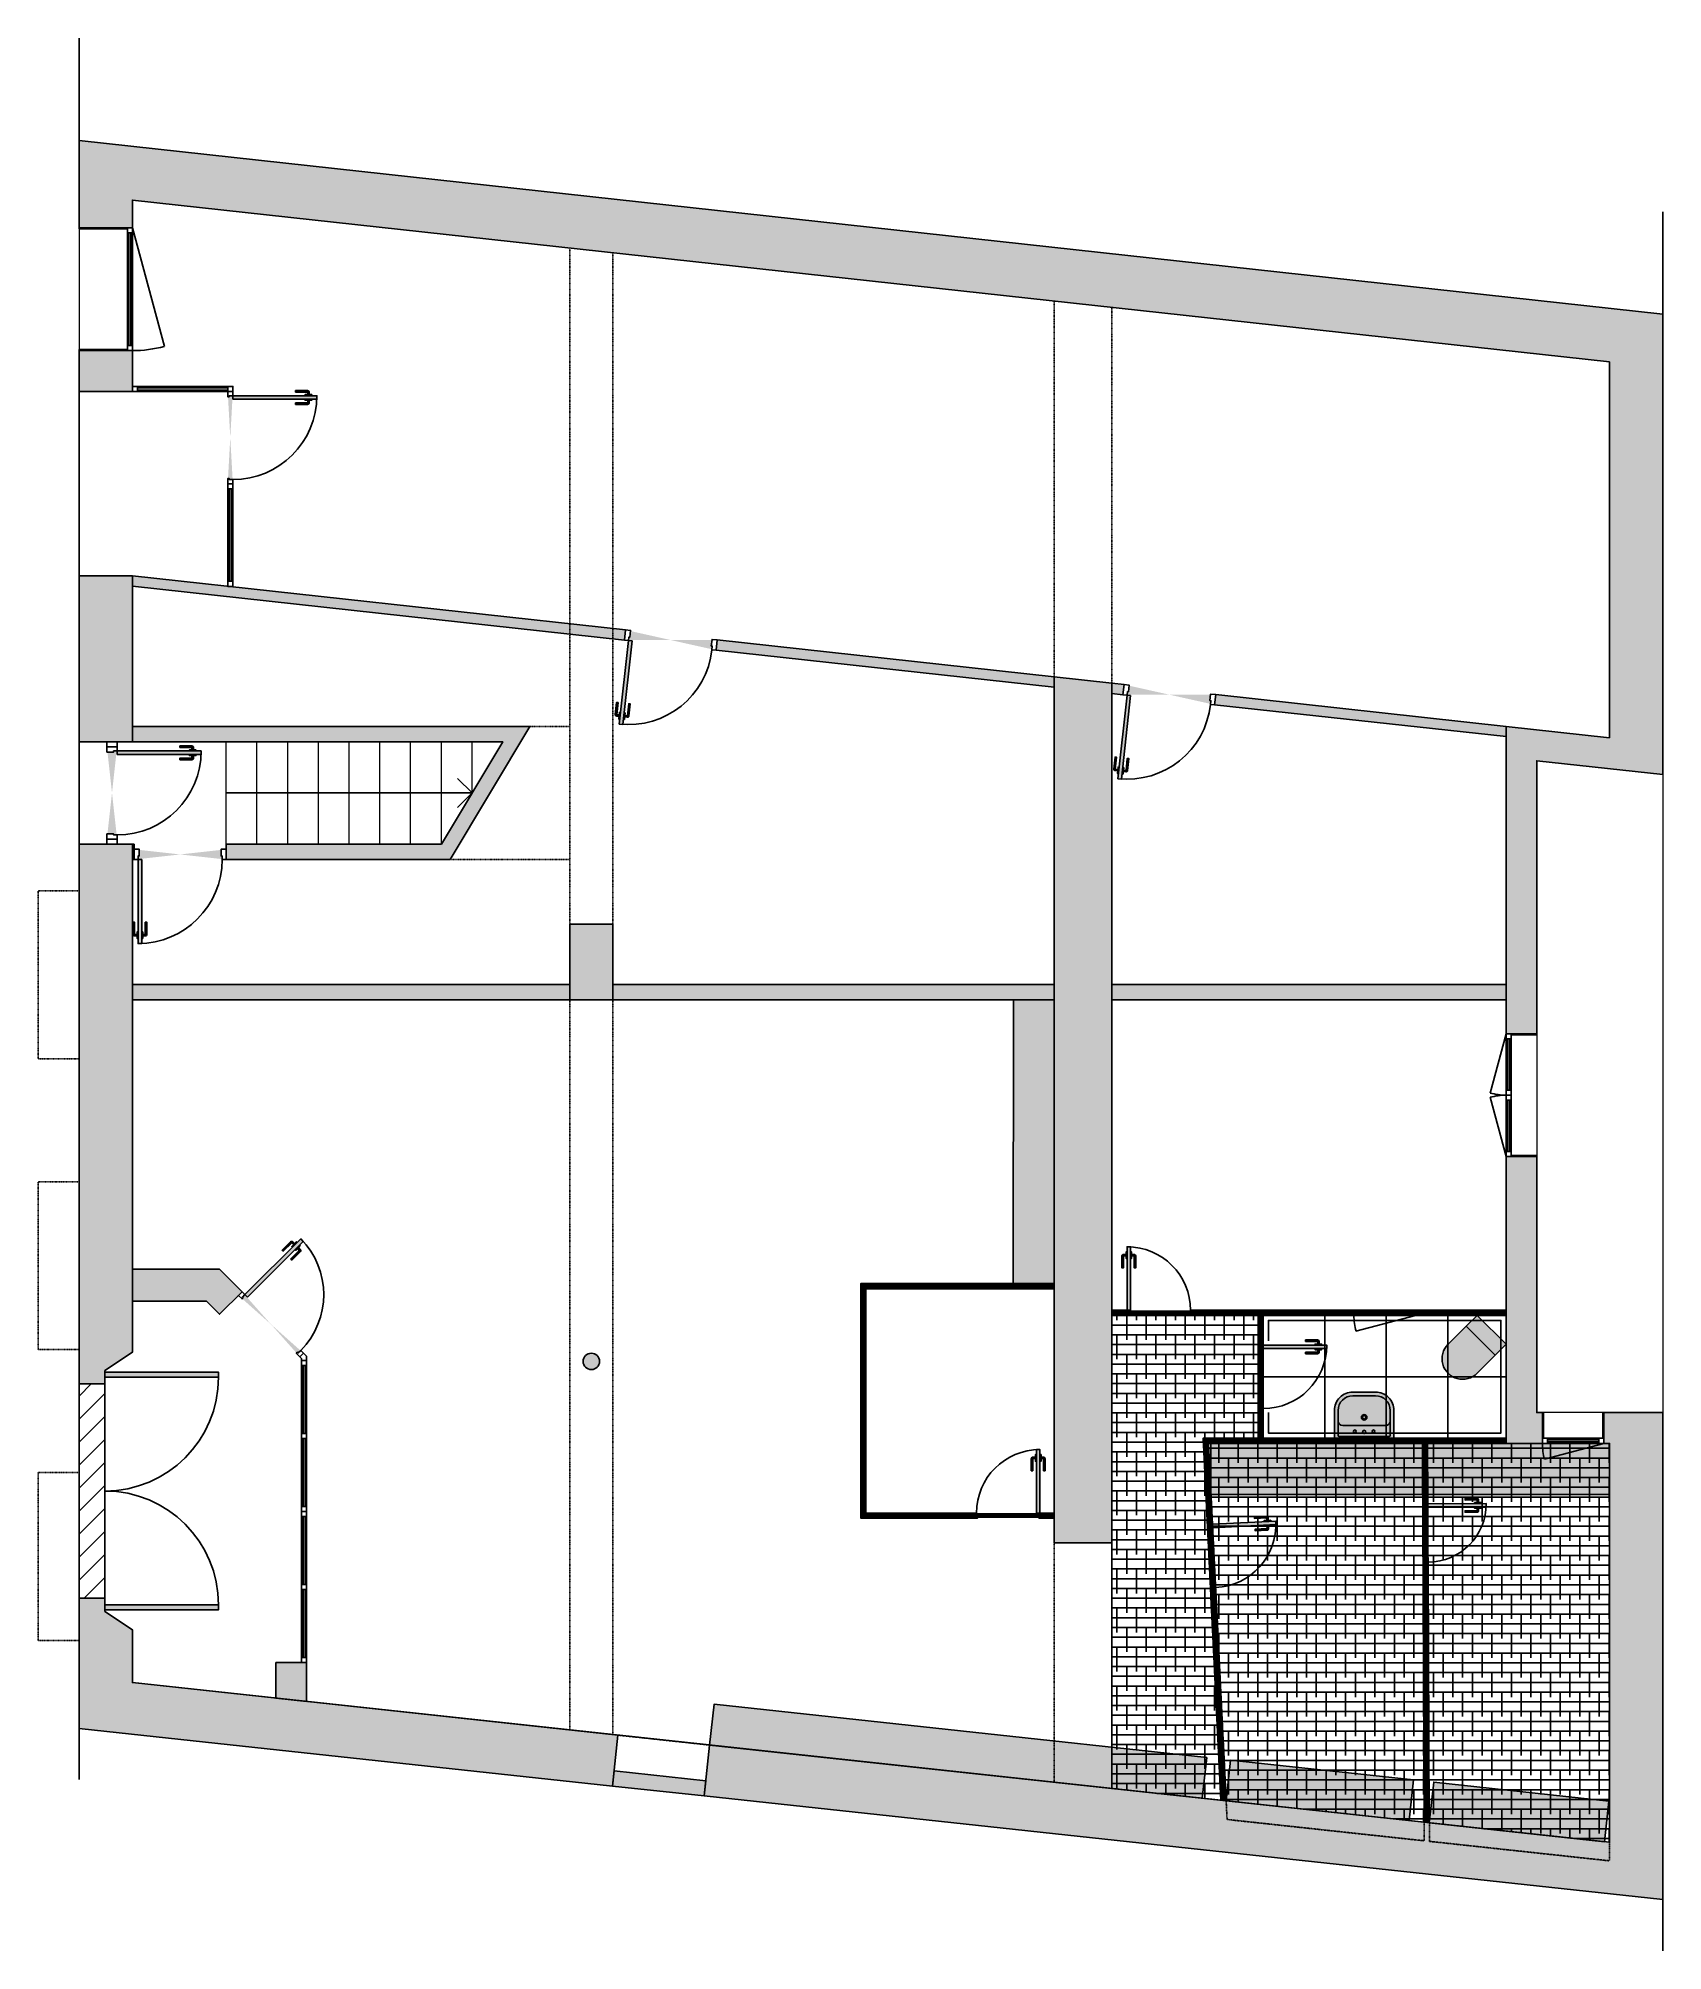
# Model space of a CAD drawing. Extents: x -50 to 69572, y -29139 to 50177.
# Drawn here: x 8795 to 24655, y 31503 to 50177 of the extents above; entities that cross this region are included whole.
import ezdxf

# ---------------------------------------------------------------- set-up
doc = ezdxf.new("R2010")
doc.units = 0
doc.set_wipeout_variables(frame=1)
doc.linetypes.add('ACAD_ISO03W100', pattern=[30, 12, -18])
for name, color, linetype in [('AUXILIAR', 142, 'Continuous'), ('DISCONTINUA', 52, 'ACAD_ISO03W100'), ('DIVISÒRIES', 5, 'Continuous'), ('ENDERROCS', 40, 'Continuous'), ('FUSTERIES', 144, 'Continuous'), ('H SECCIÓ', 253, 'Continuous'), ('MOBILIARI', 30, 'Continuous'), ('MOBILIARI SUAU', 151, 'Continuous'), ('PARETS', 6, 'Continuous'), ('PAVIMENTS', 171, 'Continuous'), ('PORTES', 144, 'Continuous')]:
    doc.layers.add(name, color=color, linetype=linetype)
doc.layers.add('H FUSTERIES', color=7, linetype='Continuous', true_color=0xffffff)
doc.layers.add('H MOBILIARI', color=7, linetype='Continuous', true_color=0xffffff)
doc.layers.add('NO PRINT', color=20, linetype='Continuous', plot=False)
doc.layers.add('SUPERFÍCIES ÚTILS', color=2, linetype='Continuous', plot=False)
doc.layers.add('PROJECCIÓ', color=52, linetype='Continuous', lineweight=13)
doc.linetypes.add('TRACKS', pattern='A,3.81,[130,ltypeshp.shx,S=6.35,R=0,X=0,Y=0],3.81', length=7.62)

# ---------------------------------------------------------------- blocks, each defined once
blk = doc.blocks.new('*U14')
blk.add_wipeout([(-0.3, 0), (0, 0), (0, 0.6), (-0.3, 0.6)]).dxf.layer = 'H FUSTERIES'
blk.add_wipeout([(-0.3, 0), (-0.3, 0.01), (-0.05, 0.01), (-0.05, 0.59), (-0.3, 0.59), (-0.3, 0.6), (0, 0.6), (0, 0)]).dxf.layer = 'H FUSTERIES'
for points in [[(0, 0.6), (-0.3, 0.6)], [(0, 0), (-0.3, 0)]]:
    blk.add_lwpolyline(points)
at = {"layer": 'FUSTERIES'}
for points in [[(-0.3, 0.6), (-0.3, 0.59), (-0.05, 0.59)], [(-0.035, 0.05), (-0.035, 0.55)], [(-0.015, 0.05), (-0.015, 0.55)], [(-0.3, 0), (-0.3, 0.01), (-0.05, 0.01)]]:
    blk.add_lwpolyline(points, dxfattribs=at)
for points in [[(0, 0.55), (0, 0.6), (-0.05, 0.6), (-0.05, 0.55)], [(0, 0), (0, 0.05), (-0.05, 0.05), (-0.05, 0)]]:
    blk.add_lwpolyline(points, close=True, dxfattribs=at)
at = {"layer": 'FUSTERIES', "color": 151}
for points in [[(0, 0), (0.155, 0.58)], [(-0.05, 0.05), (-0.05, 0.55)], [(0, 0.05), (0, 0.55)]]:
    blk.add_lwpolyline(points, dxfattribs=at)
blk.add_arc((0, 0), 0.6, 75, 90, dxfattribs=at)
at = {"layer": 'PROJECCIÓ'}
for points in [[(-0.3, 0.01), (-0.3, 0.59)], [(0, 0), (0, 0.6)]]:
    blk.add_lwpolyline(points, dxfattribs=at)
blk = doc.blocks.new('*U15')
blk.add_wipeout([(-0.05, 0), (0, 0), (0, 0.6), (-0.05, 0.6)]).dxf.layer = 'H FUSTERIES'
blk.add_wipeout([(-0.05, 0), (-0.05, 0.01), (-0.05, 0.01), (-0.05, 0.59), (-0.05, 0.59), (-0.05, 0.6), (0, 0.6), (0, 0)]).dxf.layer = 'H FUSTERIES'
for points in [[(0, 0.6), (-0.05, 0.6)], [(0, 0), (-0.05, 0)]]:
    blk.add_lwpolyline(points)
at = {"layer": 'FUSTERIES'}
for points in [[(-0.05, 0.6), (-0.05, 0.59), (-0.05, 0.59)], [(-0.035, 0.05), (-0.035, 0.55)], [(-0.015, 0.05), (-0.015, 0.55)], [(-0.05, 0), (-0.05, 0.01), (-0.05, 0.01)]]:
    blk.add_lwpolyline(points, dxfattribs=at)
for points in [[(0, 0.55), (0, 0.6), (-0.05, 0.6), (-0.05, 0.55)], [(0, 0), (0, 0.05), (-0.05, 0.05), (-0.05, 0)]]:
    blk.add_lwpolyline(points, close=True, dxfattribs=at)
at = {"layer": 'FUSTERIES', "color": 151}
for points in [[(0, 0), (0.155, 0.58)], [(-0.05, 0.05), (-0.05, 0.55)], [(0, 0.05), (0, 0.55)]]:
    blk.add_lwpolyline(points, dxfattribs=at)
blk.add_arc((0, 0), 0.6, 75, 90, dxfattribs=at)
at = {"layer": 'PROJECCIÓ'}
for points in [[(-0.05, 0.01), (-0.05, 0.59)], [(0, 0), (0, 0.6)]]:
    blk.add_lwpolyline(points, dxfattribs=at)
blk = doc.blocks.new('*U19')
at = {"layer": 'H MOBILIARI', "transparency": 33554687}
h = blk.add_hatch(color=256, dxfattribs=at)
h.dxf.hatch_style = 1
h.paths.add_polyline_path([(0, 0), (1.11, 0), (1.11, 0.05), (0, 0.05)])
blk.add_lwpolyline([(0, 0), (1.11, 0), (1.11, 0.05), (0, 0.05)], close=True)
blk = doc.blocks.new('Pany de Porta')
at = {"layer": 'H MOBILIARI', "transparency": 33554687}
h = blk.add_hatch(color=256, dxfattribs=at)
h.dxf.hatch_style = 1
h.paths.add_polyline_path([(0.01, 0.029), (0, 0.029), (0, -0.035), (0.01, -0.035)])
h.paths.add_polyline_path([(0.035, 0.004), (0.01, 0.004), (0.01, -0.01), (0.035, -0.01), (0.035, -0.128), (0.05, -0.128), (0.05, -0.01, 0.414214)])
at = {"ltscale": 0.3}
blk.add_lwpolyline([(0, 0.029), (0.01, 0.029), (0.01, -0.035), (0, -0.035)], dxfattribs=at)
blk.add_lwpolyline([(0.01, 0.004), (0.035, 0.004, -0.414214), (0.05, -0.01), (0.05, -0.128), (0.035, -0.128), (0.035, -0.01), (0.01, -0.01)], format="xyb", dxfattribs=at)
blk = doc.blocks.new('*U20')
at = {"layer": 'H MOBILIARI', "transparency": 33554687}
h = blk.add_hatch(color=256, dxfattribs=at)
h.dxf.hatch_style = 1
h.paths.add_polyline_path([(0.075, 0), (0.04, 0), (0.04, 0.77), (0.075, 0.77)])
h.paths.add_polyline_path([(0, 0), (0, -0.05), (0.05, -0.05), (0.05, -0.035), (0.04, -0.035), (0.04, 0)], flags=17)
h.paths.add_polyline_path([(0.85, 0), (0.85, -0.05), (0.8, -0.05), (0.8, -0.035), (0.81, -0.035), (0.81, 0)], flags=17)
edge = h.paths.add_edge_path()
edge.add_line((0, -0.05), (0, 0))
edge.add_line((0.85, -0.05), (0.85, 0))
at = {"layer": 'NO PRINT'}
for p, q in [((0, -0.05), (0, 0)), ((0.85, -0.05), (0.85, 0))]:
    blk.add_line(p, q, dxfattribs=at)
at = {"layer": 'PORTES'}
for points in [[(0.075, 0), (0.04, 0), (0.04, 0.77), (0.075, 0.77)], [(0, 0), (0, -0.05), (0.05, -0.05), (0.05, -0.035), (0.04, -0.035), (0.04, 0)], [(0.85, 0), (0.85, -0.05), (0.8, -0.05), (0.8, -0.035), (0.81, -0.035), (0.81, 0)]]:
    blk.add_lwpolyline(points, close=True, dxfattribs=at)
at = {"layer": 'PORTES', "color": 151}
blk.add_arc((0.04, 0), 0.77, 0, 90, dxfattribs=at)
at = {"layer": 'PORTES', "color": 151, "xscale": -1, "rotation": 2.07414085906521e-08}
blk.add_blockref('Pany de Porta', (0.04, 0.691), dxfattribs=at)
at = {"layer": 'PORTES', "color": 151}
blk.add_blockref('Pany de Porta', (0.075, 0.691), dxfattribs=at)
blk = doc.blocks.new('*U22')
at = {"layer": 'H MOBILIARI', "transparency": 33554687}
h = blk.add_hatch(color=256, dxfattribs=at)
h.dxf.hatch_style = 1
h.paths.add_polyline_path([(0.075, 0), (0.04, 0), (0.04, 0.62), (0.075, 0.62)])
h.paths.add_polyline_path([(0, 0), (0, -0.05), (0.05, -0.05), (0.05, -0.035), (0.04, -0.035), (0.04, 0)], flags=17)
h.paths.add_polyline_path([(0.7, 0), (0.7, -0.05), (0.65, -0.05), (0.65, -0.035), (0.66, -0.035), (0.66, 0)], flags=17)
edge = h.paths.add_edge_path()
edge.add_line((0, -0.05), (0, 0))
edge.add_line((0.7, -0.05), (0.7, 0))
at = {"layer": 'NO PRINT'}
for p, q in [((0, -0.05), (0, 0)), ((0.7, -0.05), (0.7, 0))]:
    blk.add_line(p, q, dxfattribs=at)
at = {"layer": 'PORTES'}
for points in [[(0.075, 0), (0.04, 0), (0.04, 0.62), (0.075, 0.62)], [(0, 0), (0, -0.05), (0.05, -0.05), (0.05, -0.035), (0.04, -0.035), (0.04, 0)], [(0.7, 0), (0.7, -0.05), (0.65, -0.05), (0.65, -0.035), (0.66, -0.035), (0.66, 0)]]:
    blk.add_lwpolyline(points, close=True, dxfattribs=at)
at = {"layer": 'PORTES', "color": 151}
blk.add_arc((0.04, 0), 0.62, 0, 90, dxfattribs=at)
at = {"layer": 'PORTES', "color": 151, "xscale": -1, "rotation": 2.07414085906521e-08}
blk.add_blockref('Pany de Porta', (0.04, 0.541), dxfattribs=at)
at = {"layer": 'PORTES', "color": 151}
blk.add_blockref('Pany de Porta', (0.075, 0.541), dxfattribs=at)
blk = doc.blocks.new('*U23')
at = {"layer": 'H MOBILIARI', "transparency": 33554687}
h = blk.add_hatch(color=256, dxfattribs=at)
h.dxf.hatch_style = 1
h.paths.add_polyline_path([(0.075, 0), (0.04, 0), (0.04, 0.57), (0.075, 0.57)])
h.paths.add_polyline_path([(0, 0), (0, -0.05), (0.05, -0.05), (0.05, -0.035), (0.04, -0.035), (0.04, 0)], flags=17)
h.paths.add_polyline_path([(0.65, 0), (0.65, -0.05), (0.6, -0.05), (0.6, -0.035), (0.61, -0.035), (0.61, 0)], flags=17)
edge = h.paths.add_edge_path()
edge.add_line((0, -0.05), (0, 0))
edge.add_line((0.65, -0.05), (0.65, 0))
at = {"layer": 'NO PRINT'}
for p, q in [((0, -0.05), (0, 0)), ((0.65, -0.05), (0.65, 0))]:
    blk.add_line(p, q, dxfattribs=at)
at = {"layer": 'PORTES'}
for points in [[(0.075, 0), (0.04, 0), (0.04, 0.57), (0.075, 0.57)], [(0, 0), (0, -0.05), (0.05, -0.05), (0.05, -0.035), (0.04, -0.035), (0.04, 0)], [(0.65, 0), (0.65, -0.05), (0.6, -0.05), (0.6, -0.035), (0.61, -0.035), (0.61, 0)]]:
    blk.add_lwpolyline(points, close=True, dxfattribs=at)
at = {"layer": 'PORTES', "color": 151}
blk.add_arc((0.04, 0), 0.57, 0, 90, dxfattribs=at)
at = {"layer": 'PORTES', "color": 151, "xscale": -1, "rotation": 2.07414085906521e-08}
blk.add_blockref('Pany de Porta', (0.04, 0.491), dxfattribs=at)
at = {"layer": 'PORTES', "color": 151}
blk.add_blockref('Pany de Porta', (0.075, 0.491), dxfattribs=at)
blk = doc.blocks.new('*U25')
blk.add_wipeout([(0, 0.3), (0, 0), (1.2, 0), (1.2, 0.3)]).dxf.layer = 'H FUSTERIES'
blk.add_wipeout([(0, 0.3), (0.01, 0.3), (0.01, 0.05), (1.19, 0.05), (1.19, 0.3), (1.2, 0.3), (1.2, 0), (0, 0)]).dxf.layer = 'H FUSTERIES'
for points in [[(0, 0), (0, 0.3)], [(1.2, 0), (1.2, 0.3)]]:
    blk.add_lwpolyline(points)
at = {"layer": 'FUSTERIES'}
for points in [[(0, 0.3), (0.01, 0.3), (0.01, 0.05)], [(1.2, 0.3), (1.19, 0.3), (1.19, 0.05)], [(0.05, 0.035), (0.55, 0.035)], [(0.05, 0.015), (0.55, 0.015)], [(0.65, 0.035), (1.15, 0.035)], [(0.65, 0.015), (1.15, 0.015)]]:
    blk.add_lwpolyline(points, dxfattribs=at)
for points in [[(0, 0), (0.05, 0), (0.05, 0.05), (0, 0.05)], [(0.55, 0), (0.6, 0), (0.6, 0.05), (0.55, 0.05)], [(0.6, 0), (0.65, 0), (0.65, 0.05), (0.6, 0.05)], [(1.15, 0), (1.2, 0), (1.2, 0.05), (1.15, 0.05)]]:
    blk.add_lwpolyline(points, close=True, dxfattribs=at)
at = {"layer": 'FUSTERIES', "color": 151}
for points in [[(0, 0), (0.58, -0.155)], [(0.05, 0.05), (0.55, 0.05)], [(1.2, 0), (0.62, -0.155)], [(0.65, 0.05), (1.15, 0.05)], [(0.65, 0), (1.15, 0)], [(0.05, 0), (0.55, 0)]]:
    blk.add_lwpolyline(points, dxfattribs=at)
for centre, start, end in [((0, 0), 345, 360), ((1.2, 0), 180, 195)]:
    blk.add_arc(centre, 0.6, start, end, dxfattribs=at)
at = {"layer": 'PROJECCIÓ'}
for points in [[(0.01, 0.3), (1.19, 0.3)], [(0, 0), (1.2, 0)]]:
    blk.add_lwpolyline(points, dxfattribs=at)
blk = doc.blocks.new('*U26')
blk.add_wipeout([(0, 0.52), (0, 0), (1.2, 0), (1.2, 0.52)]).dxf.layer = 'H FUSTERIES'
blk.add_wipeout([(0, 0.52), (0.01, 0.52), (0.01, 0.05), (1.19, 0.05), (1.19, 0.52), (1.2, 0.52), (1.2, 0), (0, 0)]).dxf.layer = 'H FUSTERIES'
for points in [[(0, 0), (0, 0.52)], [(1.2, 0), (1.2, 0.52)]]:
    blk.add_lwpolyline(points)
at = {"layer": 'FUSTERIES'}
for points in [[(0, 0.52), (0.01, 0.52), (0.01, 0.05)], [(1.2, 0.52), (1.19, 0.52), (1.19, 0.05)], [(0.05, 0.035), (1.15, 0.035)], [(0.05, 0.015), (1.15, 0.015)]]:
    blk.add_lwpolyline(points, dxfattribs=at)
for points in [[(0, 0), (0.05, 0), (0.05, 0.05), (0, 0.05)], [(1.15, 0), (1.2, 0), (1.2, 0.05), (1.15, 0.05)]]:
    blk.add_lwpolyline(points, close=True, dxfattribs=at)
at = {"layer": 'FUSTERIES', "color": 151}
for points in [[(0, 0), (1.159, -0.311)], [(0.05, 0.05), (1.15, 0.05)], [(0.05, 0), (1.15, 0)]]:
    blk.add_lwpolyline(points, dxfattribs=at)
blk.add_arc((0, 0), 1.2, 345, 360, dxfattribs=at)
at = {"layer": 'PROJECCIÓ'}
for points in [[(0.01, 0.52), (1.19, 0.52)], [(0, 0), (1.2, 0)]]:
    blk.add_lwpolyline(points, dxfattribs=at)
blk = doc.blocks.new('*U28')
at = {"layer": 'H MOBILIARI', "transparency": 33554687}
h = blk.add_hatch(color=256, dxfattribs=at)
h.dxf.hatch_style = 1
h.paths.add_polyline_path([(0.075, 0), (0.04, 0), (0.04, 0.82), (0.075, 0.82)])
h.paths.add_polyline_path([(0, 0), (0, -0.05), (0.05, -0.05), (0.05, -0.035), (0.04, -0.035), (0.04, 0)], flags=17)
h.paths.add_polyline_path([(0.9, 0), (0.9, -0.05), (0.85, -0.05), (0.85, -0.035), (0.86, -0.035), (0.86, 0)], flags=17)
edge = h.paths.add_edge_path()
edge.add_line((0, -0.05), (0, 0))
edge.add_line((0.9, -0.05), (0.9, 0))
at = {"layer": 'NO PRINT'}
for p, q in [((0, -0.05), (0, 0)), ((0.9, -0.05), (0.9, 0))]:
    blk.add_line(p, q, dxfattribs=at)
at = {"layer": 'PORTES'}
for points in [[(0.075, 0), (0.04, 0), (0.04, 0.82), (0.075, 0.82)], [(0, 0), (0, -0.05), (0.05, -0.05), (0.05, -0.035), (0.04, -0.035), (0.04, 0)], [(0.9, 0), (0.9, -0.05), (0.85, -0.05), (0.85, -0.035), (0.86, -0.035), (0.86, 0)]]:
    blk.add_lwpolyline(points, close=True, dxfattribs=at)
at = {"layer": 'PORTES', "color": 151}
blk.add_arc((0.04, 0), 0.82, 0, 90, dxfattribs=at)
at = {"layer": 'PORTES', "color": 151, "xscale": -1, "rotation": 2.07414085906521e-08}
blk.add_blockref('Pany de Porta', (0.04, 0.741), dxfattribs=at)
at = {"layer": 'PORTES', "color": 151}
blk.add_blockref('Pany de Porta', (0.075, 0.741), dxfattribs=at)
blk = doc.blocks.new('*U27')
blk.add_wipeout([(-0.05, 0.98), (0, 0.98), (0, 0), (-0.05, 0)]).dxf.layer = 'H FUSTERIES'
at = {"layer": 'FUSTERIES'}
for points in [[(0, 0.98), (0, 0.93), (-0.05, 0.93), (-0.05, 0.98)], [(0, 0.05), (0, 0), (-0.05, 0), (-0.05, 0.05)]]:
    blk.add_lwpolyline(points, close=True, dxfattribs=at)
at = {"layer": 'FUSTERIES', "color": 151}
for points in [[(-0.05, 0.93), (-0.05, 0.05)], [(0, 0.93), (0, 0.05)]]:
    blk.add_lwpolyline(points, dxfattribs=at)
at = {"layer": 'FUSTERIES'}
for points in [[(-0.035, 0.93), (-0.035, 0.05)], [(-0.015, 0.93), (-0.015, 0.05)]]:
    blk.add_lwpolyline(points, dxfattribs=at)
at = {"layer": 'PROJECCIÓ'}
blk.add_lwpolyline([(0, 0.98), (0, 0)], dxfattribs=at)
blk = doc.blocks.new('*U31')
blk.add_wipeout([(1.002, 0.05), (1.002, 0), (0, 0), (0, 0.05)]).dxf.layer = 'H FUSTERIES'
at = {"layer": 'FUSTERIES'}
for points in [[(0.05, 0), (0, 0), (0, 0.05), (0.05, 0.05)], [(1.002, 0), (0.952, 0), (0.952, 0.05), (1.002, 0.05)]]:
    blk.add_lwpolyline(points, close=True, dxfattribs=at)
at = {"layer": 'FUSTERIES', "color": 151}
for points in [[(0.952, 0.05), (0.05, 0.05)], [(0.952, 0), (0.05, 0)]]:
    blk.add_lwpolyline(points, dxfattribs=at)
at = {"layer": 'FUSTERIES'}
for points in [[(0.952, 0.035), (0.05, 0.035)], [(0.952, 0.015), (0.05, 0.015)]]:
    blk.add_lwpolyline(points, dxfattribs=at)
at = {"layer": 'PROJECCIÓ'}
blk.add_lwpolyline([(1.002, 0), (0, 0)], dxfattribs=at)
blk = doc.blocks.new('*U29')
at = {"layer": 'H MOBILIARI', "transparency": 33554687}
h = blk.add_hatch(color=256, dxfattribs=at)
h.dxf.hatch_style = 1
h.paths.add_polyline_path([(-0.075, 0), (-0.04, 0), (-0.04, 0.82), (-0.075, 0.82)])
h.paths.add_polyline_path([(0, 0), (0, -0.1), (-0.05, -0.1), (-0.05, -0.035), (-0.04, -0.035), (-0.04, 0)])
h.paths.add_polyline_path([(-0.9, 0), (-0.9, -0.1), (-0.85, -0.1), (-0.85, -0.035), (-0.86, -0.035), (-0.86, 0)])
edge = h.paths.add_edge_path()
edge.add_line((0, -0.1), (0, 0))
edge.add_line((-0.9, -0.1), (-0.9, 0))
at = {"layer": 'NO PRINT'}
for p, q in [((-0.9, -0.1), (-0.9, 0)), ((0, -0.1), (0, 0))]:
    blk.add_line(p, q, dxfattribs=at)
at = {"layer": 'PORTES'}
for points in [[(-0.075, 0), (-0.04, 0), (-0.04, 0.82), (-0.075, 0.82)], [(-0.9, 0), (-0.9, -0.1), (-0.85, -0.1), (-0.85, -0.035), (-0.86, -0.035), (-0.86, 0)], [(0, 0), (0, -0.1), (-0.05, -0.1), (-0.05, -0.035), (-0.04, -0.035), (-0.04, 0)]]:
    blk.add_lwpolyline(points, close=True, dxfattribs=at)
at = {"layer": 'PORTES', "color": 151}
blk.add_arc((-0.04, 0), 0.82, 90, 180, dxfattribs=at)
at = {"layer": 'PORTES', "color": 151, "xscale": -1}
blk.add_blockref('Pany de Porta', (-0.075, 0.741), dxfattribs=at)
at = {"layer": 'PORTES', "color": 151}
blk.add_blockref('Pany de Porta', (-0.04, 0.741), dxfattribs=at)
blk = doc.blocks.new('*U36')
at = {"layer": 'H MOBILIARI', "transparency": 33554687}
h = blk.add_hatch(color=256, dxfattribs=at)
h.dxf.hatch_style = 1
h.paths.add_polyline_path([(0.075, 0), (0.04, 0), (0.04, 0.82), (0.075, 0.82)])
h.paths.add_polyline_path([(0, 0), (0, -0.1), (0.05, -0.1), (0.05, -0.035), (0.04, -0.035), (0.04, 0)], flags=17)
h.paths.add_polyline_path([(0.9, 0), (0.9, -0.1), (0.85, -0.1), (0.85, -0.035), (0.86, -0.035), (0.86, 0)], flags=17)
edge = h.paths.add_edge_path()
edge.add_line((0, -0.1), (0, 0))
edge.add_line((0.9, -0.1), (0.9, 0))
at = {"layer": 'NO PRINT'}
for p, q in [((0, -0.1), (0, 0)), ((0.9, -0.1), (0.9, 0))]:
    blk.add_line(p, q, dxfattribs=at)
at = {"layer": 'PORTES'}
for points in [[(0.075, 0), (0.04, 0), (0.04, 0.82), (0.075, 0.82)], [(0, 0), (0, -0.1), (0.05, -0.1), (0.05, -0.035), (0.04, -0.035), (0.04, 0)], [(0.9, 0), (0.9, -0.1), (0.85, -0.1), (0.85, -0.035), (0.86, -0.035), (0.86, 0)]]:
    blk.add_lwpolyline(points, close=True, dxfattribs=at)
at = {"layer": 'PORTES', "color": 151}
blk.add_arc((0.04, 0), 0.82, 0, 90, dxfattribs=at)
at = {"layer": 'PORTES', "color": 151, "xscale": -1}
blk.add_blockref('Pany de Porta', (0.04, 0.741), dxfattribs=at)
at = {"layer": 'PORTES', "color": 151}
blk.add_blockref('Pany de Porta', (0.075, 0.741), dxfattribs=at)
blk = doc.blocks.new('*U35')
for q in [(-0.141, 2.259), (0, 0), (0.141, 2.259)]:
    blk.add_line((0, 2.4), q)
blk = doc.blocks.new('*U69')
blk.add_wipeout([(0.5475, 0.05), (0.5475, 0), (0, 0), (0, 0.05)]).dxf.layer = 'H FUSTERIES'
at = {"layer": 'FUSTERIES'}
for points in [[(0.05, 0), (0, 0), (0, 0.05), (0.05, 0.05)], [(0.5475, 0), (0.4975, 0), (0.4975, 0.05), (0.5475, 0.05)]]:
    blk.add_lwpolyline(points, close=True, dxfattribs=at)
at = {"layer": 'FUSTERIES', "color": 151}
for points in [[(0.4975, 0.05), (0.05, 0.05)], [(0.4975, 0), (0.05, 0)]]:
    blk.add_lwpolyline(points, dxfattribs=at)
at = {"layer": 'FUSTERIES'}
for points in [[(0.4975, 0.035), (0.05, 0.035)], [(0.4975, 0.015), (0.05, 0.015)]]:
    blk.add_lwpolyline(points, dxfattribs=at)
at = {"layer": 'PROJECCIÓ'}
blk.add_lwpolyline([(0.5475, 0), (0, 0)], dxfattribs=at)
blk = doc.blocks.new('*U70')
blk.add_wipeout([(1.501, -0.024), (1.498, -0.074), (0, 0), (0.002, 0.05)]).dxf.layer = 'H FUSTERIES'
at = {"layer": 'FUSTERIES'}
for points in [[(0.05, -0.002), (0, 0), (0.002, 0.05), (0.052, 0.047)], [(1.498, -0.074), (1.448, -0.072), (1.451, -0.022), (1.501, -0.024)]]:
    blk.add_lwpolyline(points, close=True, dxfattribs=at)
for points in [[(1.449, -0.057), (0.051, 0.013)], [(1.45, -0.037), (0.052, 0.032)]]:
    blk.add_lwpolyline(points, dxfattribs=at)
at = {"layer": 'FUSTERIES', "color": 151}
for points in [[(1.451, -0.022), (0.052, 0.047)], [(1.448, -0.072), (0.05, -0.002)]]:
    blk.add_lwpolyline(points, dxfattribs=at)
at = {"layer": 'PROJECCIÓ'}
blk.add_lwpolyline([(1.498, -0.074), (0, 0)], dxfattribs=at)
blk = doc.blocks.new('*U72')
at = {"layer": 'H MOBILIARI', "transparency": 33554687}
h = blk.add_hatch(color=256, dxfattribs=at)
h.dxf.hatch_style = 1
h.paths.add_polyline_path([(4.838, 0), (4.838, 0.4), (0, 0.4), (0, 0)])
blk.add_lwpolyline([(0, 0), (4.838, 0), (4.838, 0.4), (0, 0.4)], close=True)
blk = doc.blocks.new('*U73')
at = {"layer": 'H MOBILIARI', "transparency": 33554687}
h = blk.add_hatch(color=256, dxfattribs=at)
h.dxf.hatch_style = 1
h.paths.add_polyline_path([(1.798, 0), (1.798, 0.4), (0, 0.4), (0, 0)])
blk.add_lwpolyline([(0, 0), (1.798, 0), (1.798, 0.4), (0, 0.4)], close=True)
blk = doc.blocks.new('*U74')
at = {"layer": 'H MOBILIARI', "transparency": 33554687}
h = blk.add_hatch(color=256, dxfattribs=at)
h.dxf.hatch_style = 1
h.paths.add_polyline_path([(1.72, 0), (1.72, 0.4), (0, 0.4), (0, 0)])
blk.add_lwpolyline([(0, 0), (1.72, 0), (1.72, 0.4), (0, 0.4)], close=True)
blk = doc.blocks.new('*U75')
at = {"layer": 'H MOBILIARI', "transparency": 33554687}
h = blk.add_hatch(color=256, dxfattribs=at)
h.dxf.hatch_style = 1
h.paths.add_polyline_path([(1.766, 0.191), (1.712, 0.688), (-0.054, 0.497), (0, 0)])
blk.add_lwpolyline([(0, 0), (1.766, 0.191), (1.712, 0.688), (-0.054, 0.497)], close=True)
blk = doc.blocks.new('*U76')
at = {"layer": 'H MOBILIARI', "transparency": 33554687}
h = blk.add_hatch(color=256, dxfattribs=at)
h.dxf.hatch_style = 1
h.paths.add_polyline_path([(2.054, 0.222), (2.001, 0.719), (-0.054, 0.497), (0, 0)])
blk.add_lwpolyline([(0, 0), (2.054, 0.222), (2.001, 0.719), (-0.054, 0.497)], close=True)
blk = doc.blocks.new('*U52')
at = {"layer": 'H MOBILIARI', "transparency": 33554687}
h = blk.add_hatch(color=256, dxfattribs=at)
h.dxf.hatch_style = 1
h.paths.add_polyline_path([(0.4, 0), (0, 0), (0, -0.2), (0.4, -0.2)])
edge = h.paths.add_edge_path()
edge.add_line((0.4, -0.2), (0, -0.2))
edge.add_line((0, -0.2), (0, -0.4))
edge.add_arc((0.2, -0.4), 0.2, 180, 360.0076)
edge.add_line((0.4, -0.4), (0.4, -0.2))
for p, q in [((0, -0.4), (0, -0.15)), ((0.4, -0.4), (0.4, -0.15))]:
    blk.add_line(p, q)
blk.add_lwpolyline([(0.4, -0.15), (0.4, 0), (0, 0), (0, -0.15)], close=True)
blk.add_arc((0.2, -0.4), 0.2, 180, 0.0076)
blk = doc.blocks.new('Pica 3')
at = {"layer": 'H MOBILIARI', "transparency": 33554687}
h = blk.add_hatch(color=256, dxfattribs=at)
h.dxf.hatch_style = 1
edge = h.paths.add_edge_path()
edge.add_arc((0.274, -0.016), 0.016, 360, 450)
edge.add_line((0.274, 0), (-0.274, 0))
edge.add_arc((-0.274, -0.016), 0.016, 90, 180)
edge.add_line((-0.29, -0.016), (-0.29, -0.272))
edge.add_arc((-0.111, -0.272), 0.178, 180, 270)
edge.add_line((-0.111, -0.45), (0.111, -0.45))
edge.add_arc((0.111, -0.272), 0.178, 270, 360)
edge.add_line((0.29, -0.272), (0.29, -0.016))
for p, q in [((-0.254, -0.169), (-0.254, -0.272)), ((-0.209, -0.125), (0.209, -0.125)), ((0.254, -0.169), (0.254, -0.272)), ((-0.111, -0.414), (0.111, -0.414))]:
    blk.add_line(p, q)
blk.add_lwpolyline([(0.29, -0.016, 0.414214), (0.274, 0), (-0.274, 0, 0.414214), (-0.29, -0.016), (-0.29, -0.272, 0.414214), (-0.111, -0.45), (0.111, -0.45, 0.414214), (0.29, -0.272)], format="xyb", close=True)
blk.add_circle((0, -0.204), 0.0178)
for centre, radius, start, end in [((-0.209, -0.169), 0.0446, 90, 180), ((0.209, -0.169), 0.0446, 0, 90), ((-0.111, -0.272), 0.143, 180, 270), ((0.111, -0.272), 0.143, 270, 0)]:
    blk.add_arc(centre, radius, start, end)
at = {"layer": 'MOBILIARI SUAU'}
for p, q in [((-0.254, -0.027), (-0.254, -0.169)), ((-0.245, -0.018), (0.245, -0.018)), ((0.254, -0.027), (0.254, -0.169))]:
    blk.add_line(p, q, dxfattribs=at)
for centre, radius in [((-0.091, -0.067), 0.0143), ((0, -0.204), 0.0267), ((0, -0.062), 0.0156), ((0.091, -0.067), 0.0143)]:
    blk.add_circle(centre, radius, dxfattribs=at)
for centre, start, end in [((-0.245, -0.027), 90, 180), ((0.245, -0.027), 0, 90)]:
    blk.add_arc(centre, 0.00891, start, end, dxfattribs=at)
blk = doc.blocks.new('*U78')
at = {"layer": 'H MOBILIARI', "transparency": 33554687}
h = blk.add_hatch(color=256, dxfattribs=at)
h.dxf.hatch_style = 1
h.paths.add_polyline_path([(-0.298, 2.754), (-0.695, 2.711), (-0.398, -0.043), (0, 0)])
blk.add_lwpolyline([(0, 0), (-0.298, 2.754), (-0.695, 2.711), (-0.398, -0.043)], close=True)
blk = doc.blocks.new('*U84')
blk.add_wipeout([(0.7625, 0.05), (0.7625, 0), (0, 0), (0, 0.05)]).dxf.layer = 'H FUSTERIES'
at = {"layer": 'FUSTERIES'}
for points in [[(0.05, 0), (0, 0), (0, 0.05), (0.05, 0.05)], [(0.7625, 0), (0.7125, 0), (0.7125, 0.05), (0.7625, 0.05)]]:
    blk.add_lwpolyline(points, close=True, dxfattribs=at)
at = {"layer": 'FUSTERIES', "color": 151}
for points in [[(0.7125, 0.05), (0.05, 0.05)], [(0.7125, 0), (0.05, 0)]]:
    blk.add_lwpolyline(points, dxfattribs=at)
at = {"layer": 'FUSTERIES'}
for points in [[(0.7125, 0.035), (0.05, 0.035)], [(0.7125, 0.015), (0.05, 0.015)]]:
    blk.add_lwpolyline(points, dxfattribs=at)
at = {"layer": 'PROJECCIÓ'}
blk.add_lwpolyline([(0.7625, 0), (0, 0)], dxfattribs=at)

msp = doc.modelspace()

# ---------------------------------------------------------------- hatches: boundary and pattern name
at = {"layer": 'ENDERROCS', "transparency": 33554687}
h = msp.add_hatch(dxfattribs=at)
h.set_pattern_fill('ANSI38', color=256, scale=30, angle=135)
h.set_pattern_definition([(180, (20754.81, 37706.67), (-7e-15, -95.25), []), (270, (20754.81, 37706.67), (95.25, -190.5), [238.125, -142.875])])
h.paths.add_polyline_path([(19274.8104, 37706.6691), (20704.8104, 37706.6691), (20704.8104, 36506.6691), (20166.67241, 36506.6691), (20341.97582, 32971.65529), (19274.8104, 33086.99923)])
h = msp.add_hatch(dxfattribs=at)
h.set_pattern_fill('ANSI37', color=256, scale=188.976378, angle=135)
h.set_pattern_definition([(180, (20754.8, 37706.67), (-6e-14, -600), []), (270, (20754.8, 37706.67), (600, -2e-13), [])])
h.paths.add_polyline_path([(20754.8104, 37706.6691), (23124.8104, 37706.6691), (23124.8104, 36506.6691), (20754.8104, 36506.6691)])
h = msp.add_hatch(dxfattribs=at)
h.set_pattern_fill('ANSI31', color=256, scale=50)
h.set_pattern_definition([(45, (6055.22, 9981.3), (-112.2532, 112.2532), [])])
h.paths.add_polyline_path([(9194.8104, 37036.6691), (9444.8104, 37036.6691), (9444.8104, 34946.6691), (9194.8104, 34946.6691)])
h = msp.add_hatch(dxfattribs=at)
h.set_pattern_fill('ANSI38', color=256, scale=30, angle=135)
h.set_pattern_definition([(180, (8794.81, 10786.67), (-7e-15, -95.25), []), (270, (8794.81, 10786.67), (95.25, -190.5), [238.125, -142.875])])
h.paths.add_polyline_path([(20219.21338, 36456.6691), (22308.94097, 36456.6691), (22325.96253, 32757.21728), (20392.30703, 32966.21527)])
h.paths.add_polyline_path([(22358.94044, 36456.89916), (24134.8104, 36456.89916), (24134.8104, 32561.70904), (22375.962, 32751.81312)])

# ---------------------------------------------------------------- linework, layer by layer
at = {"layer": 'DISCONTINUA', "ltscale": 0.005}
for points in [[(13984.8104, 41526.6691), (13984.8104, 48128.10161)], [(14404.8104, 41526.6691), (14404.8104, 48082.07681)], [(18714.8104, 43940.42304), (18714.8104, 47609.77476)], [(19274.8104, 43879.08406), (19274.8104, 47548.40837)], [(13595.03842, 43457.25895), (13984.8104, 43457.25895)], [(12815.03842, 42157.25895), (13984.8104, 42157.25895)], [(9194.8104, 41851.96402), (8794.8104, 41851.96402), (8794.8104, 40211.96402), (9194.8104, 40211.96402)], [(13984.8104, 40786.6691), (13984.8104, 33658.7657)], [(14404.8104, 40786.6691), (14404.8104, 33613.37025)], [(9194.8104, 39011.96402), (8794.8104, 39011.96402), (8794.8104, 37371.96402), (9194.8104, 37371.96402)], [(9194.8104, 36171.96402), (8794.8104, 36171.96402), (8794.8104, 34531.96402), (9194.8104, 34531.96402)], [(18714.8104, 35486.6691), (18714.8104, 33147.52649)], [(19274.8104, 35486.6691), (19274.8104, 33086.99923)], [(14454.52088, 33607.99733), (15349.30949, 33511.28464)], [(20392.30703, 32966.21527), (20401.33371, 32784.19128), (22326.79596, 32576.07885), (22325.96253, 32757.21728)], [(22375.962, 32751.81312), (22376.79417, 32570.67482), (24134.8104, 32380.66069), (24134.8104, 32561.70904)]]:
    msp.add_lwpolyline(points, dxfattribs=at)
at = {"layer": 'DIVISÒRIES'}
for points in [[(15411.77249, 44201.61953), (15422.68308, 44301.1842), (18714.8104, 43940.42353), (18714.8104, 43839.8249)], [(19274.8104, 43778.48597), (19384.8104, 43766.43724), (19395.69867, 43865.8427), (19274.8104, 43879.08406)], [(20279.45955, 43668.44284), (23124.8104, 43357.37859), (23124.8104, 43457.37859), (20290.34782, 43767.8483)], [(9714.8104, 43457.25895), (13595.03842, 43457.25895), (12815.03842, 42157.25895), (10630.10986, 42157.25895), (10630.10986, 42307.25895), (12730.10986, 42307.25895), (13330.10986, 43307.25895), (9714.8104, 43307.25895)], [(9714.8104, 42307.25895), (9714.8104, 42157.25895), (9730.10986, 42157.25895), (9730.10986, 42307.25895)], [(9714.8104, 40786.6691), (13984.8104, 40786.6691), (13984.8104, 40936.6691), (9714.8104, 40936.6691)], [(14404.8104, 40786.6691), (18714.8104, 40786.6691), (18714.8104, 40936.6691), (14404.8104, 40936.6691)], [(19274.8104, 40786.6691), (23124.8104, 40786.6691), (23124.8104, 40936.6691), (19274.8104, 40936.6691)], [(9714.8104, 38156.6691), (10564.8104, 38156.6691), (10784.0135, 37937.466), (10564.8104, 37718.2629), (10436.4042, 37846.6691), (9714.8104, 37846.6691)], [(19284.8104, 37706.6691), (19284.8104, 37756.6691), (19384.8104, 37756.6691), (19384.8104, 37706.6691)], [(22361.4672, 35906.89916), (22358.94044, 36456.89916), (23124.8104, 36456.89916), (23124.8104, 36506.6691), (20754.8104, 36506.6691), (20754.8104, 36756.6691), (20704.8104, 36756.6691), (20704.8104, 36506.6691), (20166.67241, 36506.6691), (20206.42204, 35705.11313), (20256.36067, 35707.58962), (20219.21338, 36456.6691), (22308.94097, 36456.6691), (22311.47052, 35906.89916)], [(18714.8104, 35726.6691), (18714.8104, 35776.6691), (18614.8104, 35776.6691), (18614.8104, 35726.6691)], [(22314.46124, 35256.89916), (22325.96253, 32757.21728), (22375.962, 32751.81312), (22364.45337, 35256.89916)], [(14400.79161, 33110.89254), (15295.58022, 33014.17985), (15311.699, 33163.31129), (14416.91039, 33260.02398)]]:
    msp.add_lwpolyline(points, close=True, dxfattribs=at)
at = {"layer": 'ENDERROCS', "const_width": 50}
for points in [[(19284.8104, 37731.6691), (19384.8104, 37731.6691)], [(20729.8104, 37456.6691), (20729.8104, 37706.6691)], [(20729.8104, 36756.6691), (20729.8104, 36506.6691)], [(20231.39136, 35706.35137), (20192.9429, 36481.6691), (23124.8104, 36481.6691)], [(22333.94071, 36456.7843), (22336.46746, 35906.7843)], [(18614.8104, 35751.6691), (18714.8104, 35751.6691)], [(22339.45363, 35256.7843), (22350.96226, 32751.69826)]]:
    msp.add_lwpolyline(points, dxfattribs=at)
at = {"layer": 'ENDERROCS', "linetype": 'ACAD_ISO03W100', "ltscale": 0.01, "const_width": 50}
for points in [[(19384.8104, 37731.6691), (20084.8104, 37731.6691)], [(20729.8104, 36756.6691), (20729.8104, 37456.6691)], [(22336.46746, 35906.7843), (22339.45363, 35256.7843)], [(18614.8104, 35751.6691), (17914.8104, 35751.6691)]]:
    msp.add_lwpolyline(points, dxfattribs=at)
at = {"layer": 'PARETS'}
for points in [[(9194.8104, 50176.5742), (9194.8104, 49176.5742)], [(24654.8104, 48482.42346), (24654.8104, 47482.42346)], [(9194.8104, 33673.5779), (9194.8104, 33173.5779)], [(24654.8104, 32002.59307), (24654.8104, 31502.59307)]]:
    msp.add_lwpolyline(points, dxfattribs=at)
for points in [[(9714.8104, 44926.6691), (9714.8104, 43307.25895), (9194.8104, 43307.25895), (9194.8104, 44926.6691)], [(18714.8104, 43940.42304), (18714.8104, 35486.6691), (19274.8104, 35486.6691), (19274.8104, 43879.08406)], [(9194.8104, 42307.25895), (9714.8104, 42307.25895), (9714.8104, 37346.6691), (9444.8104, 37166.6691), (9444.8104, 37036.6691), (9194.8104, 37036.6691)], [(13984.8104, 41526.6691), (13984.8104, 40786.6691), (14404.8104, 40786.6691), (14404.8104, 41526.6691)]]:
    msp.add_lwpolyline(points, close=True, dxfattribs=at)
msp.add_circle((14194.8104, 37256.6691), 80, dxfattribs=at)
at = {"layer": 'PAVIMENTS'}
for points in [[(9194.8104, 44926.6691), (9194.8104, 46726.6691)], [(9194.8104, 42307.25895), (9194.8104, 43307.25895)], [(9194.8104, 37036.6691), (9194.8104, 34946.6691)], [(9444.8104, 34946.6691), (9444.8104, 37036.6691)]]:
    msp.add_lwpolyline(points, dxfattribs=at)
at = {"layer": 'PORTES'}
for points in [[(9464.8104, 43257.25895), (9464.8104, 43307.25895), (9564.8104, 43307.25895), (9564.8104, 43257.25895)], [(9464.8104, 42357.25895), (9464.8104, 42307.25895), (9564.8104, 42307.25895), (9564.8104, 42357.25895)]]:
    msp.add_lwpolyline(points, close=True, dxfattribs=at)
at = {"layer": 'PORTES', "color": 151}
for centre, start, end in [((9444.8104, 37101.6691), 270, 0), ((9444.8104, 34881.6691), 0, 90)]:
    msp.add_arc(centre, 1110, start, end, dxfattribs=at)
at = {"layer": 'PROJECCIÓ'}
for points in [[(10630.10986, 42307.25895), (10630.10986, 43307.25895)], [(10930.10986, 42307.25895), (10930.10986, 43307.25895)], [(11230.10986, 42307.25895), (11230.10986, 43307.25895)], [(11530.10986, 42307.25895), (11530.10986, 43307.25895)], [(11830.10986, 42307.25895), (11830.10986, 43307.25895)], [(12130.10986, 42307.25895), (12130.10986, 43307.25895)], [(12430.10986, 42307.25895), (12430.10986, 43307.25895)], [(12730.10986, 42307.25895), (12730.10986, 43307.25895)], [(13030.10986, 42807.25895), (13030.10986, 43307.25895)], [(24654.8104, 42987.99746), (24654.8104, 36756.89916)]]:
    msp.add_lwpolyline(points, dxfattribs=at)

# ---------------------------------------------------------------- block references
at = {"layer": 'AUXILIAR', "xscale": 1000, "yscale": 1000, "zscale": 1000, "rotation": 270}
msp.add_blockref('*U35', (10630.10986, 42807.25895), dxfattribs=at)
at = {"layer": 'FUSTERIES', "xscale": -1000, "yscale": 1000, "zscale": 1000, "rotation": 90}
msp.add_blockref('*U26', (9714.8104, 48326.6691), dxfattribs=at)
at = {"layer": 'MOBILIARI', "yscale": 1000, "zscale": 1000}
for name, p, xscale, rotation in [('*U78', (18714.8104, 38016.6691), 1000, 353.8311675896472), ('*U52', (22841.96769, 37706.6691), 1000, 314.9999999999999), ('Pica 3', (21739.8104, 36506.6691), 1000, 180), ('*U76', (20244.00868, 36456.6691), -1000, 186.1688324103528), ('*U75', (22358.94044, 36456.89916), -1000, 186.1688324103528), ('*U72', (15349.30949, 33511.28464), 1000, 353.8311675896472), ('*U73', (20392.30703, 32966.21527), 1000, 353.8311675896472), ('*U74', (22375.962, 32751.81312), 1000, 353.8311675896472)]:
    msp.add_blockref(name, p, dxfattribs=dict(at, xscale=xscale, rotation=rotation))
at = {"layer": 'PORTES', "yscale": 1000, "zscale": 1000}
for name, p, xscale, rotation in [('*U28', (10694.63273, 46726.6691), 1000, 270), ('*U29', (14517.1456, 44299.81694), 1000, 173.7360883435806), ('*U29', (19384.8104, 43766.43724), 1000, 173.7490898050666), ('*U36', (9564.8104, 43257.25895), 1000, 270), ('*U29', (9730.10986, 42157.25895), 1000, 180), ('*U20', (10784.0135, 37937.466), 1000, 314.9999999999914), ('*U22', (20754.8104, 37456.6691), 1000, 270), ('*U23', (22361.4672, 35906.89916), 1000, 270.263220983818), ('*U19', (9444.8104, 34881.6691), -1000, 180)]:
    msp.add_blockref(name, p, dxfattribs=dict(at, xscale=xscale, rotation=rotation))
for name, p, xscale in [('*U22', (19384.8104, 37756.6691), 1000), ('*U19', (9444.8104, 37101.6691), 1000), ('*U22', (18614.8104, 35776.6691), -1000)]:
    msp.add_blockref(name, p, dxfattribs=dict(at, xscale=xscale))

# ---------------------------------------------------------------- next in the draw order: block references
at = {"layer": 'FUSTERIES', "yscale": 1000, "zscale": 1000, "rotation": 270}
for name, p, xscale in [('*U27', (9714.8104, 46726.6691), 1000), ('*U31', (10644.63273, 45826.6691), 1000), ('*U70', (20315.38743, 33507.8133), -1000)]:
    msp.add_blockref(name, p, dxfattribs=dict(at, xscale=xscale))

# ---------------------------------------------------------------- next in the draw order: linework, layer by layer
at = {"layer": 'DIVISÒRIES'}
for points in [[(9714.8104, 44926.6691), (14528.03867, 44399.22187), (14517.1456, 44299.81694), (9714.8104, 44826.07048)], [(20315.38743, 33507.8133), (20341.97582, 32971.65529), (20392.30703, 32966.21527), (20392.30703, 32966.21527), (20365.32606, 33510.28979)]]:
    msp.add_lwpolyline(points, close=True, dxfattribs=at)
at = {"layer": 'ENDERROCS', "transparency": 33554687}
for points in [[(19274.8104, 37706.6691), (20704.8104, 37706.6691), (20704.8104, 36506.6691), (20166.67241, 36506.6691), (20341.97582, 32971.65529), (19274.8104, 33086.99923)], [(20219.21338, 36456.6691), (22308.94097, 36456.6691), (22325.96253, 32757.21728), (20392.30703, 32966.21527)]]:
    msp.add_lwpolyline(points, close=True, dxfattribs=at)
at = {"layer": 'ENDERROCS', "linetype": 'ACAD_ISO03W100', "ltscale": 0.01, "const_width": 50}
msp.add_lwpolyline([(20340.35675, 33509.05154), (20231.39136, 35706.35137)], dxfattribs=at)
at = {"layer": 'ENDERROCS', "const_width": 50}
msp.add_lwpolyline([(20366.94513, 32972.89353), (20340.35674, 33509.05154)], dxfattribs=at)
at = {"layer": 'PARETS'}
msp.add_lwpolyline([(9714.8104, 47126.6691), (9714.8104, 46726.6691), (9194.8104, 46726.6691), (9194.8104, 47126.6691)], close=True, dxfattribs=at)
at = {"layer": 'SUPERFÍCIES ÚTILS'}
msp.add_lwpolyline([(9714.8104, 40786.6691), (18714.8104, 40786.6691), (18714.8104, 35486.6691), (19274.8104, 35486.6691), (19274.8104, 40786.6691), (23124.8104, 40786.6691), (23124.8104, 36456.89916), (24134.8104, 36456.89916), (24134.8104, 32561.70904), (9714.8104, 34120.28609), (9714.8104, 34636.6691), (9444.8104, 34816.6691), (9444.8104, 37166.6691), (9714.8104, 37346.6691)], close=True, dxfattribs=at)

# ---------------------------------------------------------------- next in the draw order: block references
at = {"layer": 'PORTES', "xscale": 999.9999999999999, "yscale": 999.9999999999999, "zscale": 999.9999999999999, "rotation": 272.8390055172612}
msp.add_blockref('*U22', (20256.36067, 35707.58962), dxfattribs=at)

# ---------------------------------------------------------------- next in the draw order: block references
at = {"layer": 'FUSTERIES', "yscale": 1000, "zscale": 1000}
for name, p, xscale, rotation in [('*U25', (23124.8104, 40456.6691), 1000, 270), ('*U69', (16824.8104, 37966.6691), 1000, 270), ('*U15', (22239.8104, 37706.6691), -1000, 90), ('*U84', (11364.8104, 37266.6691), 1000, 270), ('*U14', (24079.8104, 36456.89916), -1000, 90), ('*U69', (16824.8104, 35776.6691), -1000, 270)]:
    msp.add_blockref(name, p, dxfattribs=dict(at, xscale=xscale, rotation=rotation))

# ---------------------------------------------------------------- next in the draw order: linework, layer by layer
at = {"layer": 'DIVISÒRIES'}
for points in [[(18714.8104, 37966.6691), (16824.8104, 37966.6691), (16824.8104, 38016.6691), (18714.8104, 38016.6691)], [(21639.8104, 37756.6691), (20084.8104, 37756.6691), (20084.8104, 37706.6691), (20704.8104, 37706.6691), (20704.8104, 37456.6691), (20754.8104, 37456.6691), (20754.8104, 37706.6691), (21639.8104, 37706.6691)], [(22239.8104, 37706.6691), (23124.8104, 37706.6691), (23124.8104, 37756.6691), (22239.8104, 37756.6691)], [(17914.8104, 35776.6691), (16824.8104, 35776.6691), (16824.8104, 35726.6691), (17914.8104, 35726.6691)]]:
    msp.add_lwpolyline(points, close=True, dxfattribs=at)
at = {"layer": 'ENDERROCS', "const_width": 50}
for points in [[(18714.8104, 37991.6691), (16824.8104, 37991.6691)], [(20084.8104, 37731.6691), (21639.8104, 37731.6691)], [(22239.8104, 37731.6691), (23124.8104, 37731.6691)], [(16824.8104, 35751.6691), (17914.8104, 35751.6691)]]:
    msp.add_lwpolyline(points, dxfattribs=at)
at = {"layer": 'ENDERROCS', "linetype": 'ACAD_ISO03W100', "ltscale": 0.01, "const_width": 50}
msp.add_lwpolyline([(21639.8104, 37731.6691), (22239.8104, 37731.6691)], dxfattribs=at)
at = {"layer": 'ENDERROCS', "linetype": 'TRACKS', "ltscale": 0.0075}
msp.add_lwpolyline([(20804.8104, 37456.6691), (20804.8104, 37656.6691), (23074.8104, 37656.6691), (23074.8104, 36556.6691), (20804.8104, 36556.6691), (20804.8104, 36756.6691)], dxfattribs=at)
at = {"layer": 'ENDERROCS', "transparency": 33554687}
msp.add_lwpolyline([(22358.94044, 36456.89916), (24134.8104, 36456.89916), (24134.8104, 32561.70904), (22375.962, 32751.81312)], close=True, dxfattribs=at)
at = {"layer": 'FUSTERIES'}
msp.add_lwpolyline([(11385.05427, 37336.42524), (11349.69893, 37301.0699), (11364.8104, 37285.95843), (11364.8104, 37266.6691), (11414.8104, 37266.6691), (11414.8104, 37306.6691)], close=True, dxfattribs=at)
at = {"layer": 'PARETS'}
for points in [[(9194.8104, 48326.6691), (9194.8104, 49176.5742), (24654.8104, 47482.42346), (24654.8104, 42987.99746), (23424.8104, 43122.72414), (23424.8104, 40456.6691), (23124.8104, 40456.6691), (23124.8104, 43457.37859), (24134.35521, 43346.79922), (24134.35521, 47015.88564), (9714.8104, 48596.02034), (9714.8104, 48326.6691)], [(23424.8104, 39256.6691), (23124.8104, 39256.6691), (23124.8104, 36456.89916), (23479.8104, 36456.89916), (23479.8104, 36756.89916), (23424.8104, 36756.89916)]]:
    msp.add_lwpolyline(points, close=True, dxfattribs=at)
at = {"layer": 'PROJECCIÓ'}
for points in [[(24079.8104, 36756.89916), (23479.8104, 36756.89916)], [(23479.8104, 36456.89916), (24079.8104, 36456.89916)]]:
    msp.add_lwpolyline(points, dxfattribs=at)

# ---------------------------------------------------------------- next in the draw order: block references
at = {"layer": 'FUSTERIES', "yscale": 1000, "zscale": 1000, "rotation": 270}
for name, p, xscale in [('*U69', (16824.8104, 36871.6691), -1000), ('*U84', (11364.8104, 36554.1691), 1000)]:
    msp.add_blockref(name, p, dxfattribs=dict(at, xscale=xscale))

# ---------------------------------------------------------------- next in the draw order: block references
at = {"layer": 'FUSTERIES', "xscale": 1000, "yscale": 1000, "zscale": 1000, "rotation": 270}
for name, p in [('*U69', (16824.8104, 36871.6691)), ('*U84', (11364.8104, 35791.6691))]:
    msp.add_blockref(name, p, dxfattribs=at)

# ---------------------------------------------------------------- next in the draw order: linework, layer by layer
at = {"layer": 'ENDERROCS', "linetype": 'ACAD_ISO03W100', "ltscale": 0.01, "const_width": 50}
msp.add_lwpolyline([(16849.8104, 35776.6691), (16849.8104, 37966.6691)], dxfattribs=at)
at = {"layer": 'PARETS'}
msp.add_lwpolyline([(15295.58022, 33014.17985), (15349.30949, 33511.28464), (24134.8104, 32561.70904), (24134.8104, 36456.89916), (24079.8104, 36456.89916), (24079.8104, 36756.89916), (24654.8104, 36756.89916), (24654.8104, 32002.59307)], close=True, dxfattribs=at)

# ---------------------------------------------------------------- next in the draw order: block references
at = {"layer": 'FUSTERIES', "xscale": 1000, "yscale": 1000, "zscale": 1000, "rotation": 270}
msp.add_blockref('*U84', (11364.8104, 35079.1691), dxfattribs=at)

# ---------------------------------------------------------------- next in the draw order: hatches: boundary and pattern name
at = {"layer": 'H SECCIÓ', "true_color": 0xb0b0b0, "transparency": 33554687}
h = msp.add_hatch(color=253, dxfattribs=at)
h.dxf.hatch_style = 1
h.paths.add_polyline_path([(9714.8104, 47126.6691), (9714.8104, 46726.6691), (9194.8104, 46726.6691), (9194.8104, 47126.6691)], flags=17)
h.paths.add_polyline_path([(9194.8104, 48326.6691), (9194.8104, 49176.5742), (24654.8104, 47482.42346), (24654.8104, 42987.99746), (23424.8104, 43122.72414), (23424.8104, 40456.6691), (23124.8104, 40456.6691), (23124.8104, 43457.37859), (24134.35521, 43346.79922), (24134.35521, 47015.88564), (9714.8104, 48596.02034), (9714.8104, 48326.6691)])
h.paths.add_polyline_path([(9714.8104, 44926.6691), (9714.8104, 43307.25895), (9194.8104, 43307.25895), (9194.8104, 44926.6691)], flags=17)
h.paths.add_polyline_path([(9194.8104, 42307.25895), (9714.8104, 42307.25895), (9714.8104, 37346.6691), (9444.8104, 37166.6691), (9444.8104, 37036.6691), (9194.8104, 37036.6691)])
h.paths.add_polyline_path([(14400.79161, 33110.89254), (9194.8104, 33673.5779), (9194.8104, 34946.6691), (9444.8104, 34946.6691), (9444.8104, 34816.6691), (9714.8104, 34636.6691), (9714.8104, 34120.28609), (14454.52088, 33607.99733)])
h.paths.add_polyline_path([(15295.58022, 33014.17985), (15349.30949, 33511.28464), (24134.8104, 32561.70904), (24134.8104, 36456.89916), (24079.8104, 36456.89916), (24079.8104, 36756.89916), (24654.8104, 36756.89916), (24654.8104, 32002.59307)])
edge = h.paths.add_edge_path()
edge.add_arc((14194.8104, 37256.6691), 80, 0, 360)
h.paths.add_polyline_path([(13984.8104, 41526.6691), (13984.8104, 40786.6691), (14404.8104, 40786.6691), (14404.8104, 41526.6691)], flags=17)
h.paths.add_polyline_path([(18714.8104, 43940.42304), (18714.8104, 35486.6691), (19274.8104, 35486.6691), (19274.8104, 43879.08406)])
h.paths.add_polyline_path([(23424.8104, 39256.6691), (23124.8104, 39256.6691), (23124.8104, 36456.89916), (23479.8104, 36456.89916), (23479.8104, 36756.89916), (23424.8104, 36756.89916)])
at = {"layer": 'H SECCIÓ', "true_color": 0xd6d6d6, "transparency": 33554687}
h = msp.add_hatch(color=254, dxfattribs=at)
h.dxf.hatch_style = 1
h.paths.add_polyline_path([(15411.77249, 44201.61953), (15422.68308, 44301.1842), (18714.8104, 43940.42353), (18714.8104, 43839.8249)])
h.paths.add_polyline_path([(20279.45955, 43668.44284), (23124.8104, 43357.37859), (23124.8104, 43457.37859), (20290.34782, 43767.8483)])
h.paths.add_polyline_path([(19274.8104, 43778.48597), (19384.8104, 43766.43724), (19395.69867, 43865.8427), (19274.8104, 43879.08406)])
h.paths.add_polyline_path([(18714.8104, 37966.6691), (16824.8104, 37966.6691), (16824.8104, 38016.6691), (18714.8104, 38016.6691)])
h.paths.add_polyline_path([(18714.8104, 35726.6691), (18714.8104, 35776.6691), (18614.8104, 35776.6691), (18614.8104, 35726.6691)])
h.paths.add_polyline_path([(22361.4672, 35906.89916), (22358.94044, 36456.89916), (23124.8104, 36456.89916), (23124.8104, 36506.6691), (20754.8104, 36506.6691), (20754.8104, 36756.6691), (20704.8104, 36756.6691), (20704.8104, 36506.6691), (20166.67241, 36506.6691), (20206.42204, 35705.11313), (20256.36067, 35707.58962), (20219.21338, 36456.6691), (22308.94097, 36456.6691), (22311.47052, 35906.89916)])
h.paths.add_polyline_path([(21639.8104, 37756.6691), (20084.8104, 37756.6691), (20084.8104, 37706.6691), (20704.8104, 37706.6691), (20704.8104, 37456.6691), (20754.8104, 37456.6691), (20754.8104, 37706.6691), (21639.8104, 37706.6691)])
h.paths.add_polyline_path([(19284.8104, 37706.6691), (19284.8104, 37756.6691), (19384.8104, 37756.6691), (19384.8104, 37706.6691)])
h.paths.add_polyline_path([(20315.38743, 33507.8133), (20341.97582, 32971.65529), (20392.30703, 32966.21527), (20365.32606, 33510.28979)])
h.paths.add_polyline_path([(22314.46124, 35256.89916), (22325.96253, 32757.21728), (22375.962, 32751.81312), (22364.45337, 35256.89916)])
h.paths.add_polyline_path([(22239.8104, 37706.6691), (23124.8104, 37706.6691), (23124.8104, 37756.6691), (22239.8104, 37756.6691)])
h.paths.add_polyline_path([(9714.8104, 38156.6691), (10564.8104, 38156.6691), (10784.0135, 37937.466), (10564.8104, 37718.2629), (10436.4042, 37846.6691), (9714.8104, 37846.6691)])
h.paths.add_polyline_path([(11414.8104, 33936.54261), (11414.8104, 34316.6691), (11114.8104, 34316.6691), (11114.8104, 33968.96793)])
h.paths.add_polyline_path([(9714.8104, 44926.6691), (14528.03867, 44399.22187), (14517.1456, 44299.81694), (9714.8104, 44826.07048)])
h.paths.add_polyline_path([(19274.8104, 40786.6691), (23124.8104, 40786.6691), (23124.8104, 40936.6691), (19274.8104, 40936.6691)])
h.paths.add_polyline_path([(14404.8104, 40786.6691), (18714.8104, 40786.6691), (18714.8104, 40936.6691), (14404.8104, 40936.6691)])
h.paths.add_polyline_path([(9714.8104, 40786.6691), (13984.8104, 40786.6691), (13984.8104, 40936.6691), (9714.8104, 40936.6691)])
h.paths.add_polyline_path([(14400.79161, 33110.89254), (15295.58022, 33014.17985), (15311.699, 33163.31129), (14416.91039, 33260.02398)])
h.paths.add_polyline_path([(9714.8104, 43457.25895), (13595.03842, 43457.25895), (12815.03842, 42157.25895), (10630.10986, 42157.25895), (10630.10986, 42307.25895), (12730.10986, 42307.25895), (13330.10986, 43307.25895), (9714.8104, 43307.25895)])
h.paths.add_polyline_path([(9714.8104, 42307.25895), (9714.8104, 42157.25895), (9730.10986, 42157.25895), (9730.10986, 42307.25895)], flags=17)
h.paths.add_polyline_path([(17914.8104, 35776.6691), (16824.8104, 35776.6691), (16824.8104, 35726.6691), (17914.8104, 35726.6691)])

# ---------------------------------------------------------------- next in the draw order: linework, layer by layer
at = {"layer": 'DIVISÒRIES'}
msp.add_lwpolyline([(11414.8104, 33936.54261), (11414.8104, 34316.6691), (11114.8104, 34316.6691), (11114.8104, 33968.96793)], close=True, dxfattribs=at)
at = {"layer": 'PARETS'}
msp.add_lwpolyline([(14400.79161, 33110.89254), (9194.8104, 33673.5779), (9194.8104, 34946.6691), (9444.8104, 34946.6691), (9444.8104, 34816.6691), (9714.8104, 34636.6691), (9714.8104, 34120.28609), (14454.52088, 33607.99733)], close=True, dxfattribs=at)

doc.saveas('drawing.dxf')
